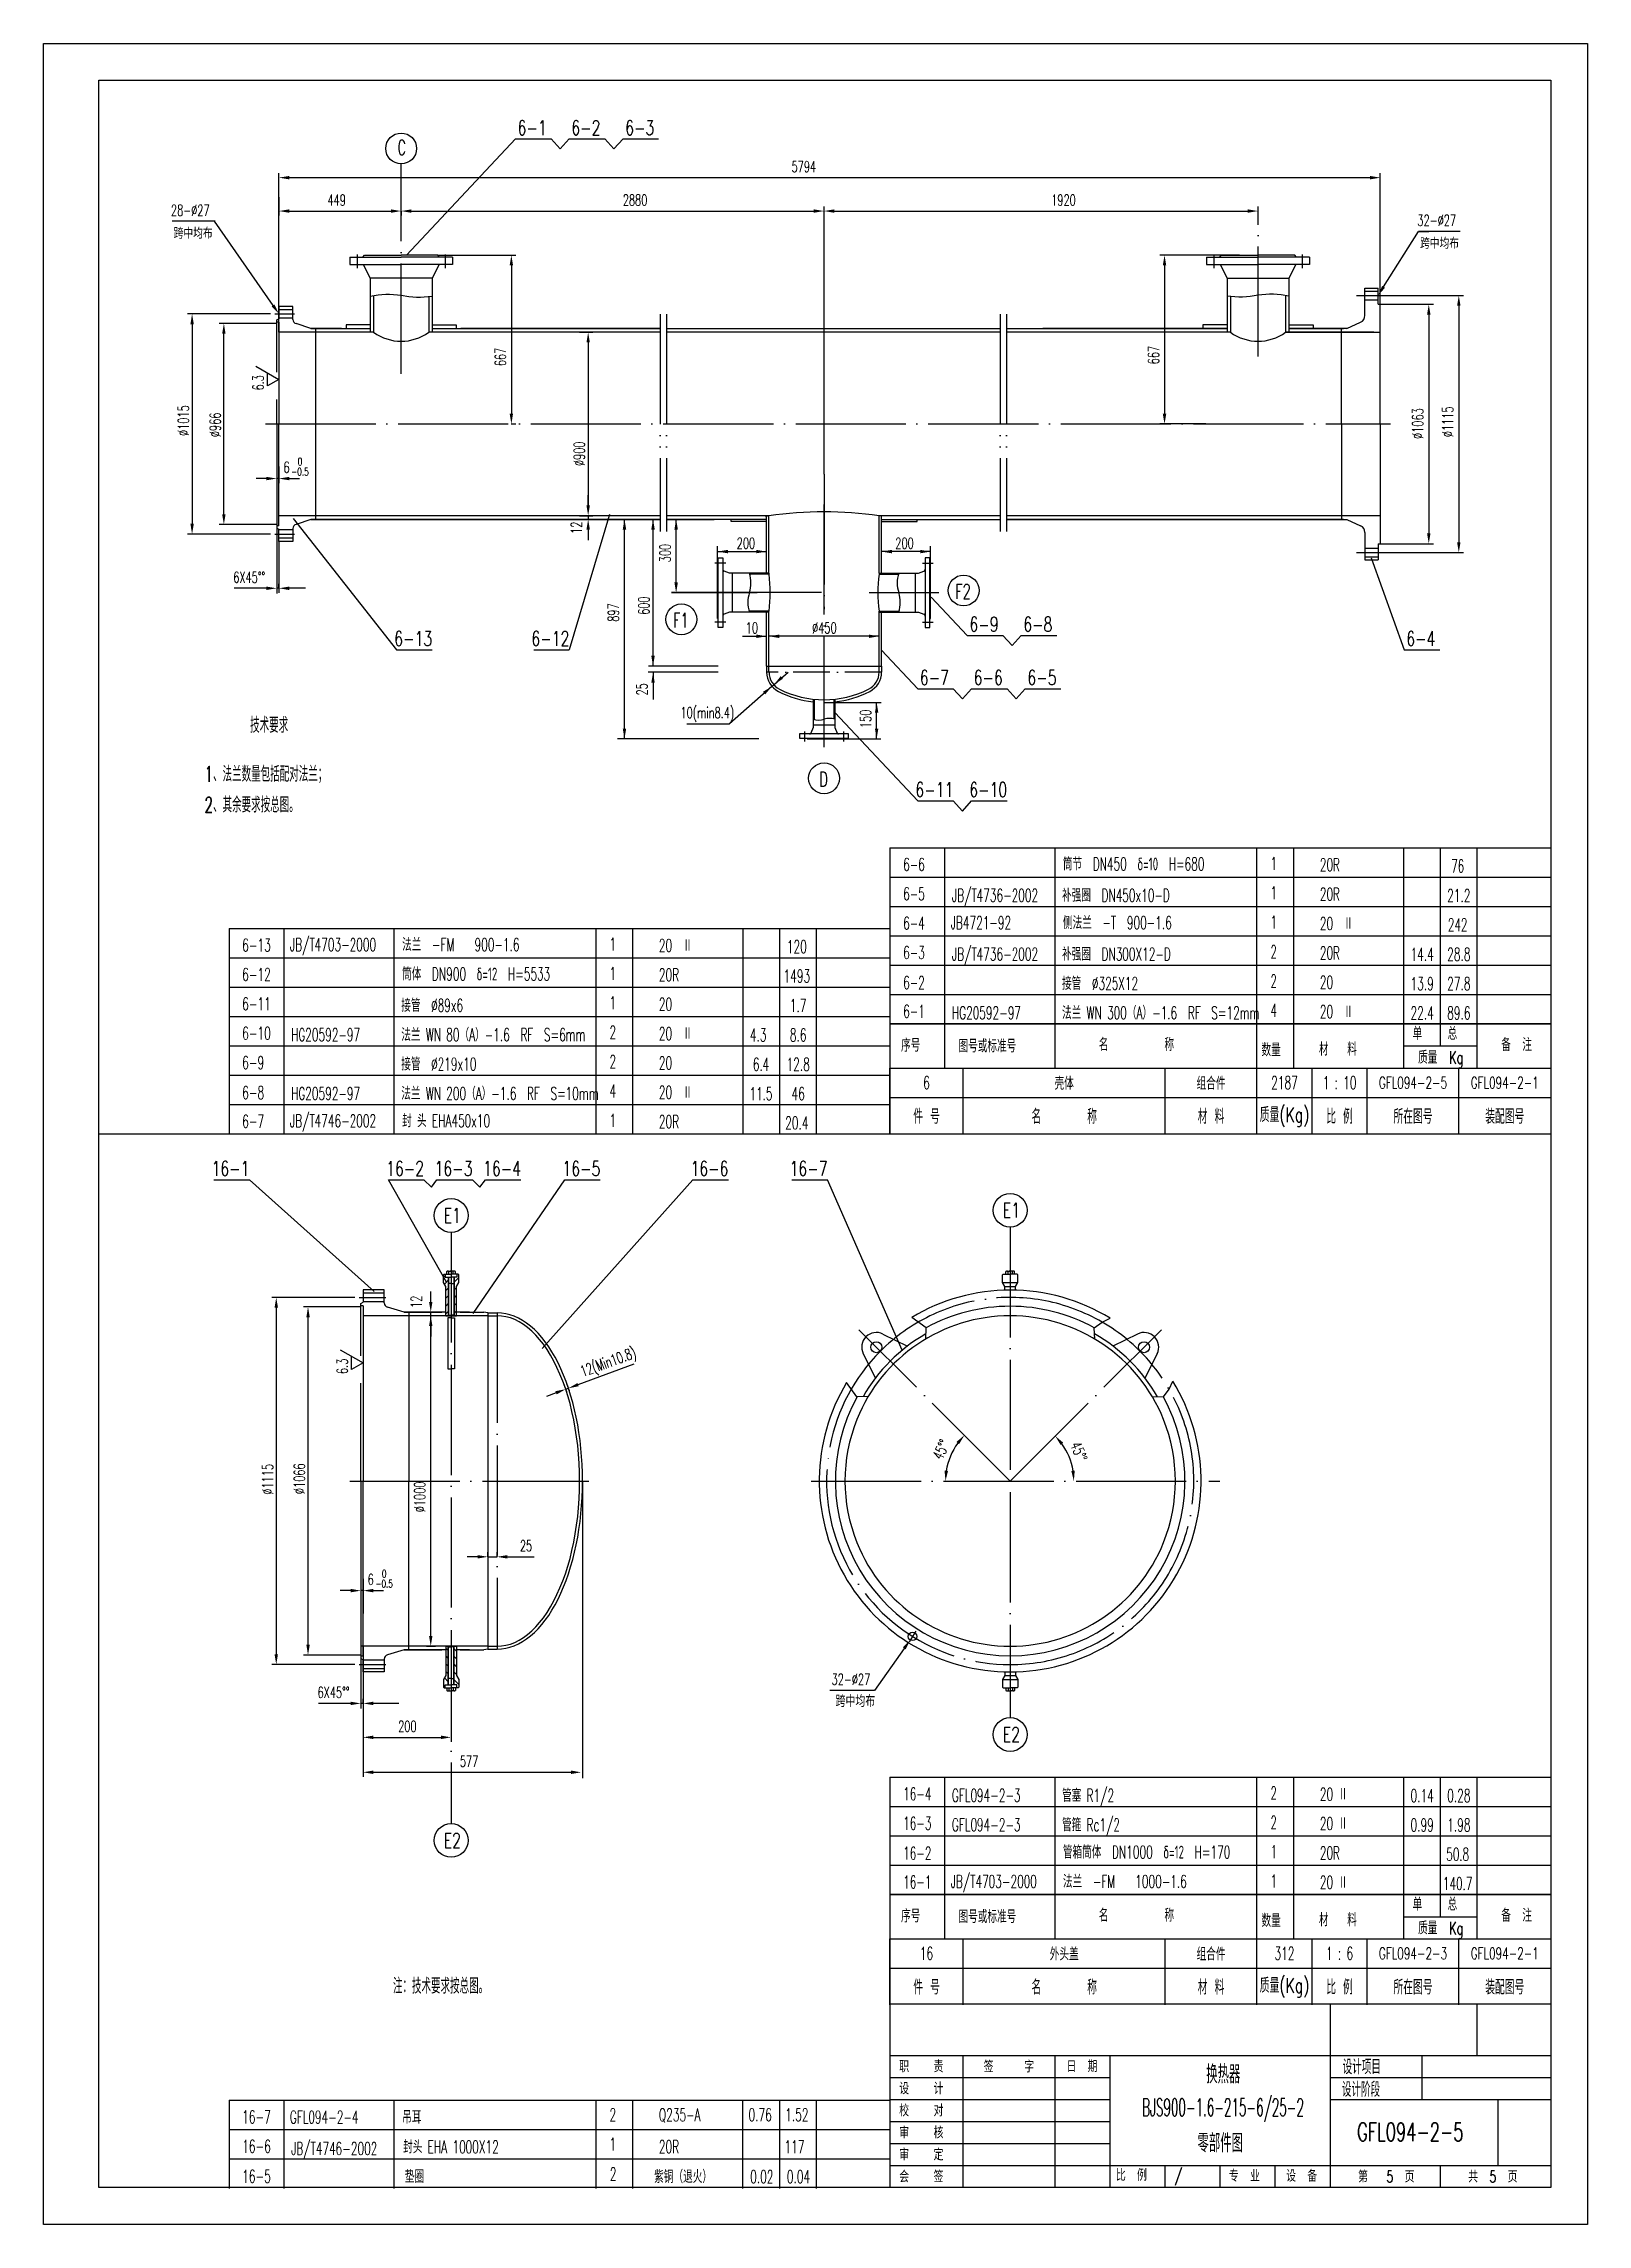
# Model space of a CAD drawing. Extents: x -242 to 1965, y 40 to 1388.
# Drawn here: x -242 to 179, y 43 to 637 of the extents above; entities that cross this region are included whole.
import ezdxf
from ezdxf.enums import TextEntityAlignment as Align

# ---------------------------------------------------------------- set-up
doc = ezdxf.new("R2010")
doc.units = 0
doc.header["$MEASUREMENT"] = 0
for name, pattern in [('DASHDOT-M', [36, 30, -3, 0, -3]), ('DASHDOT-S', [14, 10, -2, 0, -2]), ('DIVIDE-M', [39, 30, -3, 0, -3, 0, -3])]:
    doc.linetypes.add(name, pattern=pattern)
doc.layers.get('0').update_dxf_attribs({"linetype": 'CONTINUOUS'})
for name, color, linetype in [('CDR_DIM', 7, 'CONTINUOUS'), ('CDR_DWG1', 4, 'CONTINUOUS'), ('CDR_DWG2', 2, 'CONTINUOUS'), ('CDR_DWG3', 1, 'DASHDOT-M'), ('CDR_DWG4', 3, 'DIVIDE-M'), ('CDR_TEXT', 7, 'CONTINUOUS')]:
    doc.layers.add(name, color=color, linetype=linetype)
doc.styles.add('HZ', font='romans', dxfattribs={"width": 0.7, "bigfont": 'hz'})

msp = doc.modelspace()

# ---------------------------------------------------------------- texts
at = {"style": 'HZ'}
for s, height, width, p in [('5794', 3, 0.65, (-38.01, 602.16)), ('449', 3, 0.65, (-164.42, 593.06)), ('2880', 3, 0.65, (-83.98, 593.06)), ('1920', 3, 0.65, (32.72, 593.06)), ('28-%%c27', 3, 0.65, (-207.05, 590.28)), ('32-%%c27', 3, 0.65, (132.45, 587.52)), ('跨中均布', 3, 0.68, (-206.31, 584.03)), ('跨中均布', 3, 0.68, (133.18, 581.28)), ('6', 3, 0.65, (-176.41, 520.26)), ('0', 2.08, 0.7, (-172.54, 522.27)), ('-0.5', 2.084, 0.7, (-174.28, 519.52)), ('200', 3, 0.65, (-52.95, 499.59)), ('200', 3, 0.65, (-9.75, 499.59)), ('6X45%%d%%d', 3, 0.65, (-190.07, 490.31)), ('10', 3, 0.65, (-50.49, 476.52)), ('%%c450', 3, 0.65, (-32.42, 476.52)), ('技术要求', 4.2, 0.65, (-185.5, 449.44)), ('10(min8.4)', 3, 0.65, (-68.26, 453.43)), ('1、法兰数量包括配对法兰；', 4.2, 0.65, (-197.93, 436.11)), ('2、其余要求按总图。', 4.2, 0.65, (-197.93, 427.74)), ('筒节  DN450  δ=10  H=680', 3.5, 0.6, (35.9, 411.97)), ('6-6', 3.5, 0.6, (-7.63, 411.84)), ('20R', 3.5, 0.6, (105.87, 411.74)), ('6-5', 3.5, 0.6, (-7.63, 403.84)), ('JB/T4736-2002', 3.5, 0.6, (5.66, 403.42)), ('补强圈  DN450x10-D', 3.5, 0.6, (35.66, 403.42)), ('20R', 3.5, 0.6, (105.87, 403.74)), ('6-4', 3.5, 0.6, (-7.63, 395.84)), ('JB4721-92', 3.5, 0.6, (5.33, 395.97)), ('侧法兰  -T  900-1.6', 3.5, 0.6, (35.9, 395.97)), ('20  Ⅱ', 3.5, 0.6, (105.87, 395.74)), ('6-13', 3.5, 0.6, (-187.63, 389.87)), ('JB/T4703-2000', 3.5, 0.6, (-174.66, 390)), ('法兰  -FM   900-1.6', 3.5, 0.6, (-144.09, 390)), ('20  Ⅱ', 3.5, 0.6, (-74.13, 389.77)), ('6-3', 3.5, 0.6, (-7.63, 387.84)), ('JB/T4736-2002', 3.5, 0.6, (5.66, 387.42)), ('补强圈  DN300X12-D', 3.5, 0.6, (35.66, 387.42)), ('20R', 3.5, 0.6, (105.87, 387.74)), ('6-12', 3.5, 0.6, (-187.63, 381.87)), ('筒体  DN900  δ=12  H=5533', 3.5, 0.6, (-144.09, 382)), ('20R', 3.5, 0.6, (-74.13, 381.77)), ('6-2', 3.5, 0.6, (-7.63, 379.66)), ('接管  %%C325X12', 3.5, 0.6, (35.66, 379.42)), ('20  ', 3.5, 0.6, (105.87, 379.74)), ('6-11', 3.5, 0.6, (-187.63, 373.87)), ('接管  %%C89x6  ', 3.5, 0.6, (-144.33, 373.45)), ('20  ', 3.5, 0.6, (-74.13, 373.77)), ('6-1', 3.5, 0.6, (-7.63, 371.84)), ('HG20592-97', 3.5, 0.6, (5.66, 371.42)), ('法兰 WN 300（A）-1.6  RF  S=12mm', 3.5, 0.6, (35.66, 371.42)), ('20  Ⅱ', 3.5, 0.6, (105.87, 371.74)), ('6-10', 3.5, 0.6, (-187.63, 365.87)), ('HG20592-97', 3.5, 0.6, (-174.33, 365.45)), ('法兰 WN 80（A）-1.6  RF  S=6mm', 3.5, 0.6, (-144.33, 365.45)), ('20  Ⅱ', 3.5, 0.6, (-74.13, 365.77)), ('单', 3.5, 0.65, (131.16, 365.79)), ('总', 3.5, 0.65, (140.69, 365.79)), ('序号', 3.5, 0.65, (-8.18, 362.59)), ('图号或标准号', 3.5, 0.65, (7.49, 362.4)), ('名         称', 3.5, 0.65, (45.68, 362.78)), ('数量', 3.5, 0.65, (89.99, 361.33)), ('材   料', 3.5, 0.65, (105.64, 361.53)), ('质量', 3.5, 0.65, (132.65, 359.3)), ('Kg', 3.5, 0.65, (141.08, 359.25)), ('备  注', 3.5, 0.65, (155.3, 362.75)), ('6-9', 3.5, 0.6, (-187.63, 357.87)), ('接管  %%C219x10  ', 3.5, 0.6, (-144.33, 357.45)), ('20  ', 3.5, 0.6, (-74.13, 357.77)), ('6-8', 3.5, 0.6, (-187.63, 349.69)), ('HG20592-97', 3.5, 0.6, (-174.33, 349.45)), ('法兰 WN 200（A）-1.6  RF  S=10mm', 3.5, 0.6, (-144.33, 349.45)), ('20  Ⅱ', 3.5, 0.6, (-74.13, 349.77)), ('6-7', 3.5, 0.6, (-187.63, 341.87)), ('JB/T4746-2002', 3.5, 0.6, (-174.66, 342)), ('封 头 EHA450x10', 3.5, 0.6, (-144.09, 342)), ('20R', 3.5, 0.6, (-74.13, 341.77)), ('25', 3, 0.65, (-112.02, 226.5)), ('6', 3, 0.65, (-153.49, 217.36)), ('0', 2.08, 0.7, (-149.61, 219.36)), ('-0.5', 2.084, 0.7, (-151.35, 216.62)), ('32-%%c27', 3, 0.65, (-27.1, 190.13)), ('6X45%%d%%d', 3, 0.65, (-167.14, 186.57)), ('跨中均布', 3.2, 0.7, (-26, 184.1)), ('200', 3, 0.65, (-145.17, 177.33)), ('577', 3, 0.65, (-128.36, 167.81)), ('16-4', 3.5, 0.6, (-7.63, 158.68)), ('GFL094-2-3', 3.5, 0.6, (5.66, 158.26)), ('管塞 R1/2', 3.5, 0.6, (35.66, 158.26)), ('20 Ⅱ', 3.5, 0.6, (105.87, 158.59)), ('16-3', 3.5, 0.6, (-7.63, 150.68)), ('GFL094-2-3', 3.5, 0.6, (5.66, 150.26)), ('管箍 Rc1/2', 3.5, 0.6, (35.66, 150.26)), ('20 Ⅱ', 3.5, 0.6, (105.87, 150.59)), ('16-2', 3.5, 0.6, (-7.63, 142.51)), ('管箱筒体  DN1000  δ=12  H=170 ', 3.5, 0.6, (35.9, 142.82)), ('20R', 3.5, 0.6, (105.87, 142.59)), ('16-1', 3.5, 0.6, (-7.63, 134.68)), ('JB/T4703-2000', 3.5, 0.6, (5.33, 134.82)), ('法兰  -FM   1000-1.6', 3.5, 0.6, (35.9, 134.82)), ('20 Ⅱ', 3.5, 0.6, (105.87, 134.59)), ('单', 3.5, 0.65, (131.16, 128.63)), ('总', 3.5, 0.65, (140.69, 128.63)), ('序号', 3.5, 0.65, (-8.18, 125.44)), ('图号或标准号', 3.5, 0.65, (7.49, 125.25)), ('名         称', 3.5, 0.65, (45.68, 125.62)), ('数量', 3.5, 0.65, (89.99, 124.17)), ('材   料', 3.5, 0.65, (105.64, 124.38)), ('质量', 3.5, 0.65, (132.65, 122.15)), ('Kg', 3.5, 0.65, (141.08, 122.1)), ('备  注', 3.5, 0.65, (155.3, 125.59)), ('注：技术要求按总图。', 4.2, 0.65, (-146.59, 106.02)), ('职    责', 3.2, 0.7, (-8.69, 84.58)), ('签     字', 3.2, 0.7, (14.33, 84.53)), ('日  期', 3.2, 0.7, (36.87, 84.62)), ('设计项目', 4, 0.65, (112.1, 84.06)), ('设    计', 3.2, 0.7, (-8.69, 78.58)), ('设计阶段', 4, 0.65, (111.89, 77.91)), ('16-7', 3.5, 0.6, (-187.63, 70.69)), ('GFL094-2-4', 3.5, 0.6, (-174.67, 70.63)), ('吊耳', 3.5, 0.6, (-144.1, 70.63)), ('Q235-A', 3.5, 0.6, (-74.13, 71.25)), ('校    对', 3.2, 0.7, (-8.69, 72.58)), ('16-6', 3.5, 0.6, (-187.63, 62.69)), ('JB/T4746-2002', 3.5, 0.6, (-174.34, 62.08)), ('封头 EHA 1000X12', 3.5, 0.6, (-143.82, 62.52)), ('20R', 3.5, 0.6, (-74.13, 62.59)), ('117', 3.5, 0.6, (-39.93, 62.52)), ('审    核', 3.2, 0.7, (-8.69, 66.58)), ('GFL094-2-5', 5, 0.65, (116.04, 65.87)), ('审    定', 3.2, 0.7, (-8.69, 60.58)), ('16-5', 3.5, 0.6, (-187.63, 54.51)), ('垫圈', 3.5, 0.6, (-143.33, 54.43)), ('会    签', 3.2, 0.7, (-8.69, 54.58)), ('比  例', 3.2, 0.7, (50.34, 55)), ('/', 3.2, 0.7, (66.3, 54.82)), ('专  业', 3.2, 0.7, (81.12, 54.8)), ('设  备', 3.2, 0.7, (96.7, 54.79)), ('第   5  页', 3.2, 0.7, (116.29, 54.59)), ('共  5  页', 3.2, 0.7, (146.29, 54.59))]:
    msp.add_text(s, height=height, dxfattribs=dict(at, width=width)).set_placement(p)
at = {"style": 'HZ', "width": 0.65}
for s, rotation, p in [('667', 90, (-115.83, 549.31)), ('667', 90, (62.08, 549.82)), ('6.3', 90, (-181.81, 542.69)), ('%%c1015', 90, (-202.15, 530.31)), ('%%c966', 90, (-193.5, 529.98)), ('%%c1063', 90, (134.06, 529.49)), ('%%c1115', 90, (142.24, 529.98)), ('%%c900', 90, (-94.33, 522.1)), ('12', 90, (-95.11, 503.62)), ('300', 90, (-70.95, 495.89)), ('897', 90, (-85.02, 479.69)), ('600', 90, (-76.74, 481.57)), ('25', 90, (-77.25, 459.61)), ('150', 90, (-16.34, 450.74)), ('12', 90, (-138.76, 292.78)), ('12(Min10.8)', 20, (-94.9, 273.99)), ('6.3', 90, (-158.88, 274.78)), ('45%%d%%d', 64.08577, (2.95, 251.17)), ('45%%d%%d', 291.68525, (37.88, 255.56)), ('%%c1115', 90, (-179.23, 241.91)), ('%%c1066', 90, (-170.57, 242.08)), ('%%c1000', 90, (-137.79, 237.14))]:
    msp.add_text(s, height=3, rotation=rotation, dxfattribs=at).set_placement(p)
at = {"style": 'HZ'}
for s, height, width, p in [('1', 3.5, 0.6, (93.31, 413.85)), ('76', 3.5, 0.6, (143.43, 413.16)), ('1', 3.5, 0.6, (93.31, 405.85)), ('21.2', 3.5, 0.6, (143.76, 405.12)), ('1', 3.5, 0.6, (93.31, 397.85)), ('242', 3.5, 0.6, (143.43, 397.16)), ('1', 3.5, 0.6, (-86.69, 391.88)), ('120', 3.5, 0.6, (-36.57, 391.19)), ('2', 3.5, 0.6, (93.31, 389.85)), ('14.4', 3.5, 0.6, (133.76, 389.12)), ('28.8', 3.5, 0.6, (143.76, 389.12)), ('1', 3.5, 0.6, (-86.69, 383.88)), ('1493', 3.5, 0.6, (-36.57, 383.19)), ('2', 3.5, 0.6, (93.31, 381.85)), ('13.9', 3.5, 0.6, (133.76, 381.12)), ('27.8', 3.5, 0.6, (143.76, 381.12)), ('1', 3.5, 0.6, (-86.69, 375.88)), ('1.7', 3.5, 0.6, (-36.23, 375.15)), ('4', 3.5, 0.6, (93.31, 373.85)), ('22.4', 3.5, 0.6, (133.76, 373.12)), ('89.6', 3.5, 0.6, (143.76, 373.12)), ('2', 3.5, 0.6, (-86.69, 367.88)), ('4.3', 3.5, 0.6, (-47.13, 367.15)), ('8.6', 3.5, 0.6, (-36.23, 367.15)), ('2', 3.5, 0.6, (-86.69, 359.88)), ('6.4', 3.5, 0.6, (-46.33, 359.15)), ('12.8', 3.5, 0.6, (-36.23, 359.15)), ('4', 3.5, 0.6, (-86.69, 351.88)), ('11.5', 3.5, 0.6, (-46.33, 351.15)), ('46', 3.5, 0.6, (-36.23, 351.15)), ('6', 3.5, 0.6, (-1.24, 354.14)), ('壳体', 3.5, 0.6, (36.26, 354.14)), ('组合件', 3.5, 0.6, (76.26, 354.14)), ('2187', 3.5, 0.6, (96.26, 354.14)), ('1 : 10', 3.5, 0.6, (111.26, 354.14)), ('GFL094-2-5', 3.2, 0.65, (131.26, 354.14)), ('GFL094-2-1', 3.2, 0.65, (156.26, 354.14)), ('1', 3.5, 0.6, (-86.69, 343.88)), ('20.4', 3.5, 0.6, (-36.57, 343.19)), ('件 号', 4, 0.7, (-1.24, 345.14)), ('名      称', 4, 0.7, (36.26, 345.14)), ('材 料', 4, 0.7, (76.26, 345.14)), ('质量(Kg)', 4, 0.7, (96.26, 345.14)), ('比 例', 4, 0.7, (111.26, 345.14)), ('所在图号', 4, 0.7, (131.26, 345.14)), ('装配图号', 4, 0.7, (156.26, 345.14)), ('2', 3.5, 0.6, (93.31, 160.7)), ('0.14', 3.5, 0.6, (133.76, 159.96)), ('0.28', 3.5, 0.6, (143.76, 159.96)), ('2', 3.5, 0.6, (93.31, 152.7)), ('0.99', 3.5, 0.6, (133.76, 151.96)), ('1.98', 3.5, 0.6, (143.76, 151.96)), ('1', 3.5, 0.6, (93.31, 144.7)), ('50.8', 3.5, 0.6, (143.43, 144)), ('1', 3.5, 0.6, (93.31, 136.7)), ('140.7', 3.5, 0.6, (143.43, 136)), ('外头盖', 3.5, 0.6, (36.26, 116.98)), ('组合件', 3.5, 0.6, (76.26, 116.98)), ('16', 3.5, 0.6, (-1.24, 116.98)), ('312', 3.5, 0.6, (96.26, 116.98)), ('1 : 6', 3.5, 0.6, (111.26, 116.98)), ('GFL094-2-3', 3.2, 0.65, (131.26, 116.98)), ('GFL094-2-1', 3.2, 0.65, (156.26, 116.98)), ('件 号', 4, 0.7, (-1.24, 107.98)), ('名      称', 4, 0.7, (36.26, 107.98)), ('材 料', 4, 0.7, (76.26, 107.98)), ('质量(Kg)', 4, 0.7, (96.26, 107.98)), ('比 例', 4, 0.7, (111.26, 107.98)), ('所在图号', 4, 0.7, (131.26, 107.98)), ('装配图号', 4, 0.7, (156.26, 107.98)), ('换热器', 5, 0.65, (79.58, 84.31)), ('BJS900-1.6-215-6/25-2', 4.75, 0.5, (79.52, 74.7)), ('2', 3.5, 0.6, (-86.69, 73.02)), ('0.76', 3.5, 0.6, (-46.57, 73.02)), ('1.52', 3.5, 0.6, (-36.57, 73.02)), ('1', 3.5, 0.6, (-86.69, 65.02)), ('零部件图', 5, 0.65, (78.76, 65.57)), ('2', 3.5, 0.6, (-86.58, 56.88)), ('0.02', 3.5, 0.6, (-46.13, 56.15)), ('0.04', 3.5, 0.6, (-36.13, 56.15))]:
    msp.add_text(s, height=height, dxfattribs=dict(at, width=width)).set_placement(p, align=Align.MIDDLE)
at = {"style": 'HZ', "width": 0.6}
msp.add_text('紫铜（退火）', height=3.5, dxfattribs=at).set_placement((-67.56, 54.43), align=Align.CENTER)
at = {"layer": 'CDR_DWG1', "style": 'HZ', "width": 0.7}
for s, p in [('6-1', (-108.68, 614.27)), ('6-2', (-94.03, 614.27)), ('6-3', (-79.37, 614.27)), ('6-13', (-141.08, 475.1)), ('6-12', (-103.7, 475.1)), ('6-9', (14.41, 479)), ('6-8', (29.07, 479)), ('6-4', (133.39, 475.1)), ('6-7', (0.89, 464.49)), ('6-6', (15.55, 464.49)), ('6-5', (30.2, 464.49)), ('6-11', (0.89, 433.96)), ('6-10', (15.55, 433.96)), ('16-1', (-190.83, 330.78)), ('16-2', (-143.28, 330.78)), ('16-3', (-130.08, 330.78)), ('16-4', (-116.87, 330.78)), ('16-5', (-95.26, 330.78)), ('16-6', (-60.38, 330.78)), ('16-7', (-33.38, 330.78))]:
    msp.add_text(s, height=4, dxfattribs=at).set_placement(p, align=Align.MIDDLE)
at = {"layer": 'CDR_DWG2', "style": 'HZ'}
for s, width, p in [('C', 0.65, (-144.19, 606.86)), ('F2', 0.65, (8.7, 485.95)), ('F1', 0.65, (-68.18, 478.09)), ('D', 0.65, (-29.32, 434.81)), ('E1', 0.7, (21.87, 317.4)), ('E1', 0.7, (-130.41, 315.97)), ('E2', 0.7, (21.87, 174.62)), ('E2', 0.7, (-130.41, 145.77))]:
    msp.add_text(s, height=4, dxfattribs=dict(at, width=width)).set_placement(p, align=Align.CENTER)

# ---------------------------------------------------------------- blocks, each defined once
blk = doc.blocks.new('*X13')
for p, q in [((15.53, 49.48), (16.04, 49.98)), ((15.79, 47.61), (16.92, 48.74)), ((18.35, 48.05), (19.73, 49.43)), ((16.16, 45.86), (16.92, 46.62)), ((16.16, 43.74), (16.92, 44.5)), ((16.16, 41.62), (16.92, 42.38)), ((18.35, 45.93), (19.1, 46.68)), ((18.35, 43.8), (19.1, 44.56)), ((18.35, 41.68), (19.1, 42.44)), ((16.16, 39.5), (16.92, 40.26)), ((18.35, 39.56), (19.1, 40.32))]:
    blk.add_line(p, q)

# ---------------------------------------------------------------- linework, layer by layer
for p, q in [((-241.74, 43.17), (-241.74, 637.17)), ((-241.74, 637.17), (178.76, 637.17)), ((178.76, 637.17), (178.76, 43.17)), ((-142.9, 579.56), (-113.23, 611.26)), ((-113.23, 611.26), (-103.53, 611.26)), ((-103.53, 611.26), (-101.03, 608.52)), ((-101.03, 608.52), (-98.58, 611.26)), ((-98.58, 611.26), (-88.88, 611.26)), ((-88.88, 611.26), (-86.38, 608.52)), ((-86.38, 608.52), (-83.92, 611.26)), ((-83.92, 611.26), (-74.22, 611.26)), ((-177.65, 595.3), (-177.65, 601.91)), ((-174.85, 600.66), (119.55, 600.66)), ((-144.35, 591.56), (-144.35, 604.41)), ((122.35, 566.16), (122.35, 601.91)), ((-177.65, 558.56), (-177.65, 595.3)), ((-177.65, 595.3), (-177.65, 590.31)), ((-195.37, 588.78), (-206.72, 588.78)), ((-195.01, 588.78), (-195.37, 588.78)), ((-179.25, 565.84), (-195.19, 588.78)), ((-174.85, 591.56), (-147.15, 591.56)), ((-144.35, 584), (-144.35, 592.81)), ((-144.35, 591.56), (-144.35, 592.81)), ((-141.55, 591.56), (-31.96, 591.56)), ((-29.16, 519.85), (-29.16, 592.81)), ((-26.36, 591.56), (86.25, 591.56)), ((89.05, 587.81), (89.05, 592.81)), ((122.35, 577.1), (122.35, 590.06)), ((123.24, 570.92), (132.77, 586.02)), ((132.77, 586.02), (135.57, 586.02)), ((144.12, 586.02), (132.77, 586.02)), ((-134.34, 579.56), (-113.08, 579.56)), ((-114.33, 576.76), (-114.33, 536.36)), ((84.04, 579.56), (62.33, 579.56)), ((63.58, 576.76), (63.58, 536.36)), ((122.35, 566.16), (136.81, 566.16)), ((123.85, 568.56), (144.99, 568.56)), ((143.74, 565.76), (143.74, 501.36)), ((-179.92, 563.54), (-202.55, 563.54)), ((-201.3, 560.74), (-201.3, 506.37)), ((-178.25, 560.96), (-193.89, 560.96)), ((-95.8, 558.56), (-92.16, 558.56)), ((135.56, 563.36), (135.56, 503.76)), ((-192.64, 508.96), (-192.64, 558.16)), ((-93.41, 555.76), (-93.41, 511.36)), ((-183.9, 549.32), (-177.65, 545.72)), ((-180.77, 543.91), (-180.77, 547.52)), ((-177.65, 545.72), (-180.77, 543.91)), ((-114.42, 533.56), (-113.08, 533.56)), ((74.83, 533.56), (62.33, 533.56)), ((-181.05, 518.69), (-183.85, 518.69)), ((-178.25, 518.83), (-178.25, 517.44)), ((-177.65, 518.69), (-178.25, 518.69)), ((-177.65, 518.69), (-178.25, 518.69)), ((-177.65, 521.94), (-177.65, 517.44)), ((-174.85, 518.69), (-172.05, 518.69)), ((-93.41, 511.36), (-93.41, 514.16)), ((-178.25, 506.16), (-193.89, 506.16)), ((-178.25, 505.53), (-178.25, 487.39)), ((-173.76, 507.84), (-145.63, 472.03)), ((-87.6, 508.91), (-98.55, 472.03)), ((-95.8, 508.56), (-92.16, 508.56)), ((-93.41, 507.56), (-94.66, 507.56)), ((-93.41, 508.56), (-93.41, 507.56)), ((-93.41, 508.56), (-93.41, 507.56)), ((-83.52, 447.79), (-83.52, 507.62)), ((-75.75, 467.62), (-75.75, 507.62)), ((-69.45, 490.42), (-69.45, 507.62)), ((-179.92, 503.57), (-202.55, 503.57)), ((-177.65, 501.53), (-177.65, 490.06)), ((-93.41, 504.76), (-93.41, 501.96)), ((-58.16, 494.69), (-58.16, 500.24)), ((-0.16, 494.69), (-0.16, 500.24)), ((122.35, 500.96), (136.81, 500.96)), ((-58.16, 498.81), (-44.82, 498.81)), ((-0.16, 498.81), (-13.49, 498.81)), ((119.82, 497.07), (128.84, 472.03)), ((123.85, 498.56), (144.99, 498.56)), ((-181.05, 488.81), (-189.84, 488.81)), ((-177.65, 488.81), (-178.25, 488.81)), ((-177.65, 488.81), (-178.25, 488.81)), ((-177.65, 490.06), (-177.65, 487.56)), ((-177.65, 488.81), (-177.65, 490.06)), ((-170.43, 488.81), (-174.85, 488.81)), ((-29.88, 487.62), (-70.7, 487.62)), ((-47.35, 487.56), (-70.7, 487.56)), ((0.03, 486.43), (9.86, 475.92)), ((-51.38, 475.74), (-44.85, 475.74)), ((-14.16, 475.74), (-44.16, 475.74)), ((9.86, 475.92), (19.56, 475.92)), ((19.56, 475.92), (22.06, 473.18)), ((22.06, 473.18), (24.52, 475.92)), ((24.52, 475.92), (34.22, 475.92)), ((-145.63, 472.03), (-135.93, 472.03)), ((-108.25, 472.03), (-98.55, 472.03)), ((-13.49, 471.91), (-3.66, 461.41)), ((128.84, 472.03), (138.54, 472.03)), ((-58.02, 465.96), (-77.08, 465.96)), ((-58.02, 467.62), (-77, 467.62)), ((-75.75, 465.9), (-75.75, 458.53)), ((-29.16, 457.71), (-13.62, 457.71)), ((-14.84, 447.79), (-14.84, 457.71)), ((-3.66, 461.41), (6.04, 461.41)), ((6.04, 461.41), (8.54, 458.67)), ((8.54, 458.67), (11, 461.41)), ((11, 461.41), (20.7, 461.41)), ((20.7, 461.41), (23.2, 458.67)), ((23.2, 458.67), (25.65, 461.41)), ((25.65, 461.41), (35.35, 461.41)), ((-26.19, 454.96), (-3.66, 430.88)), ((-24.56, 447.79), (-13.74, 447.79)), ((-3.66, 430.88), (6.04, 430.88)), ((6.04, 430.88), (8.54, 428.14)), ((8.54, 428.14), (11, 430.88)), ((11, 430.88), (20.7, 430.88)), ((-11.23, 418.14), (168.76, 418.14)), ((138.76, 378.14), (138.76, 418.14)), ((-11.23, 410.14), (168.76, 410.14)), ((-11.23, 402.14), (168.76, 402.14)), ((-191.23, 396.17), (-11.23, 396.17)), ((-41.23, 340.17), (-41.23, 396.17)), ((-11.23, 394.14), (168.76, 394.14)), ((-191.23, 388.17), (-11.23, 388.17)), ((-11.23, 386.14), (168.76, 386.14)), ((-191.23, 380.17), (-11.23, 380.17)), ((-11.23, 378.14), (168.76, 378.14)), ((-11.23, 378.14), (168.76, 378.14)), ((138.76, 370.14), (138.76, 378.14)), ((-191.23, 372.17), (-11.23, 372.17)), ((-11.23, 370.14), (168.76, 370.14)), ((168.76, 370.14), (-11.23, 370.14)), ((138.76, 364.14), (138.76, 370.14)), ((-191.23, 364.17), (-11.23, 364.17)), ((-11.24, 340.14), (-11.24, 358.14)), ((-11.24, 340.14), (-11.24, 358.14)), ((-191.23, 356.17), (-11.23, 356.17)), ((-191.23, 348.17), (-11.23, 348.17)), ((-191.23, 348.17), (-11.23, 348.17)), ((-11.24, 350.14), (168.76, 350.14)), ((-11.23, 350.14), (168.76, 350.14)), ((-226.74, 340.17), (168.76, 340.17)), ((-195.38, 327.7), (-185.68, 327.7)), ((-151.74, 297.25), (-185.68, 327.7)), ((-147.83, 327.7), (-138.13, 327.7)), ((-132.03, 299.85), (-147.83, 327.7)), ((-138.13, 327.7), (-136.11, 325.69)), ((-136.11, 325.69), (-134.63, 327.7)), ((-134.63, 327.7), (-124.92, 327.7)), ((-124.92, 327.7), (-122.9, 325.69)), ((-124.71, 291.24), (-99.81, 327.7)), ((-122.9, 325.69), (-121.42, 327.7)), ((-121.42, 327.7), (-111.72, 327.7)), ((-105.92, 281.72), (-64.93, 327.7)), ((-99.81, 327.7), (-90.11, 327.7)), ((-64.93, 327.7), (-55.23, 327.7)), ((-37.93, 327.7), (-28.23, 327.7)), ((-7.86, 281.26), (-28.23, 327.7)), ((-136.29, 294.45), (-136.29, 297.25)), ((-156.99, 295.64), (-179.62, 295.64)), ((-178.37, 292.84), (-178.37, 198.47)), ((-155.32, 293.05), (-170.97, 293.05)), ((-136.29, 203.45), (-136.29, 291.65)), ((-169.72, 201.05), (-169.72, 290.25)), ((-136.29, 287.85), (-136.29, 285.05)), ((-160.97, 281.42), (-154.72, 277.81)), ((-157.84, 276.01), (-157.84, 279.61)), ((-154.72, 277.81), (-157.84, 276.01)), ((-96.15, 271.89), (-80.86, 277.54)), ((-102.16, 269.68), (-104.79, 268.71)), ((-99.26, 269.92), (-99.96, 271.82)), ((-99.53, 270.65), (-98.78, 270.92)), ((-98.51, 270.2), (-99.21, 272.1)), ((-94.94, 245.65), (-94.94, 164.7)), ((-120.74, 225), (-120.74, 226.25)), ((-118.24, 225), (-118.24, 226.25)), ((-123.54, 225), (-126.34, 225)), ((-120.74, 225), (-118.24, 225)), ((-115.44, 225), (-108.14, 225)), ((-158.12, 215.79), (-160.92, 215.79)), ((-155.32, 215.93), (-155.32, 209.54)), ((-154.72, 215.79), (-155.32, 215.79)), ((-154.72, 215.79), (-155.32, 215.79)), ((-154.72, 219.04), (-154.72, 209.54)), ((-151.92, 215.79), (-149.12, 215.79)), ((-155.32, 198.25), (-170.97, 198.25)), ((-155.32, 197.63), (-155.32, 183.65)), ((-154.72, 200.65), (-154.72, 166.94)), ((-137.41, 200.65), (-135.04, 200.65)), ((-125.72, 199.65), (-129.28, 199.65)), ((-7.3, 200.06), (-15.43, 188.63)), ((-156.99, 195.67), (-179.62, 195.67)), ((-158.12, 185.07), (-166.91, 185.07)), ((-154.72, 185.07), (-155.32, 185.07)), ((-154.72, 185.07), (-155.32, 185.07)), ((-154.72, 186.32), (-154.72, 183.82)), ((-154.72, 185.07), (-154.72, 186.32)), ((-145.02, 185.07), (-151.92, 185.07)), ((-15.43, 188.63), (-27.6, 188.63)), ((-154.72, 175.94), (-154.72, 174.58)), ((-154.72, 175.83), (-154.72, 173.95)), ((-154.72, 174.89), (-154.72, 173.25)), ((-151.92, 175.83), (-133.54, 175.83)), ((-130.74, 175.94), (-130.74, 174.58)), ((-154.72, 167.41), (-154.72, 165.06)), ((-151.92, 166.31), (-98.12, 166.31)), ((138.76, 132.98), (138.76, 164.98)), ((-11.23, 156.98), (168.76, 156.98)), ((-11.23, 148.98), (168.76, 148.98)), ((-11.23, 140.98), (168.76, 140.98)), ((168.76, 132.98), (-11.23, 132.98)), ((-11.23, 132.98), (168.76, 132.98)), ((138.76, 126.98), (138.76, 132.98)), ((128.76, 126.98), (148.76, 126.98)), ((-11.24, 120.98), (168.76, 120.98)), ((-11.24, 112.98), (168.76, 112.98)), ((-11.23, 112.98), (168.76, 112.98)), ((-11.24, 103.2), (168.76, 103.2)), ((148.75, 89.2), (148.75, 103.2)), ((-11.25, 89.2), (168.75, 89.2)), ((8.75, 53.2), (8.75, 89.2)), ((33.75, 53.2), (33.75, 89.2)), ((48.75, 53.2), (48.75, 89.2)), ((133.75, 77.2), (133.75, 89.2)), ((133.75, 77.2), (133.75, 89.2)), ((-11.25, 83.2), (48.75, 83.2)), ((108.75, 83.2), (168.75, 83.2)), ((-41.24, 52.98), (-41.24, 76.98)), ((-11.25, 77.2), (48.75, 77.2)), ((108.75, 77.2), (168.75, 77.2)), ((154.38, 77.2), (154.38, 59.2)), ((-191.23, 68.98), (-11.24, 68.98)), ((-11.25, 71.2), (48.75, 71.2)), ((-191.23, 60.98), (-11.24, 60.98)), ((-11.25, 65.2), (48.75, 65.2)), ((-11.25, 59.2), (168.75, 59.2)), ((63.75, 53.2), (63.75, 59.2)), ((78.75, 53.2), (78.75, 59.2)), ((93.75, 53.2), (93.75, 59.2)), ((138.75, 53.2), (138.75, 59.2)), ((178.76, 43.17), (-241.74, 43.17))]:
    msp.add_line(p, q)
at = {"extrusion": (0, 0, -1), "flags": 128}
msp.add_lwpolyline([(152.75, 568.42), (150.65, 568.7), (149.59, 568.81), (148.54, 568.88), (147.49, 568.9), (146.44, 568.85), (145.39, 568.75), (144.35, 568.61), (142.25, 568.31), (141.2, 568.19), (140.15, 568.12), (139.1, 568.12), (138.05, 568.18), (135.95, 568.42)], dxfattribs=at)
at = {"flags": 128}
msp.add_lwpolyline([(97.45, 568.42), (95.34, 568.7), (94.29, 568.81), (93.24, 568.88), (92.19, 568.9), (91.14, 568.85), (90.09, 568.75), (89.04, 568.61), (86.95, 568.31), (85.9, 568.19), (84.85, 568.12), (83.8, 568.12), (82.75, 568.18), (80.65, 568.42)], dxfattribs=at)
for radius, start, end in [(17.63, 144.11024, 170.88976), (17.35, 9.25788, 35.74212)]:
    msp.add_arc((21.54, 245.65), radius, start, end)
for points in [[(-174.85, 601.12), (-174.85, 600.19), (-177.65, 600.66)], [(119.55, 601.12), (119.55, 600.19), (122.35, 600.66)], [(-174.85, 592.02), (-174.85, 591.09), (-177.65, 591.56)], [(-147.15, 592.02), (-147.15, 591.09), (-144.35, 591.56)], [(-141.55, 592.02), (-141.55, 591.09), (-144.35, 591.56)], [(-31.96, 592.02), (-31.96, 591.09), (-29.16, 591.56)], [(-26.36, 592.02), (-26.36, 591.09), (-29.16, 591.56)], [(86.25, 592.02), (86.25, 591.09), (89.05, 591.56)], [(-114.8, 576.76), (-113.87, 576.76), (-114.33, 579.56)], [(63.11, 576.76), (64.05, 576.76), (63.58, 579.56)], [(123.64, 570.68), (122.85, 571.17), (121.75, 568.56)], [(-178.86, 566.11), (-179.63, 565.57), (-177.65, 563.54)], [(135.09, 563.36), (136.03, 563.36), (135.56, 566.16)], [(143.27, 565.76), (144.2, 565.76), (143.74, 568.56)], [(-200.83, 560.74), (-201.76, 560.74), (-201.3, 563.54)], [(-192.18, 558.16), (-193.11, 558.16), (-192.64, 560.96)], [(-93.88, 555.76), (-92.95, 555.76), (-93.41, 558.56)], [(-114.8, 536.36), (-113.87, 536.36), (-114.33, 533.56)], [(63.11, 536.36), (64.05, 536.36), (63.58, 533.56)], [(-181.05, 519.16), (-181.05, 518.23), (-178.25, 518.69)], [(-174.85, 519.16), (-174.85, 518.23), (-177.65, 518.69)], [(-174.85, 519.16), (-174.85, 518.23), (-177.65, 518.69)], [(-93.88, 511.36), (-92.95, 511.36), (-93.41, 508.56)], [(-93.88, 511.36), (-92.95, 511.36), (-93.41, 508.56)], [(-200.83, 506.37), (-201.76, 506.37), (-201.3, 503.57)], [(-192.18, 508.96), (-193.11, 508.96), (-192.64, 506.16)], [(-93.88, 504.76), (-92.95, 504.76), (-93.41, 507.56)], [(-83.99, 504.82), (-83.06, 504.82), (-83.52, 507.62)], [(-76.21, 504.82), (-75.28, 504.82), (-75.75, 507.62)], [(-69.92, 504.82), (-68.99, 504.82), (-69.45, 507.62)], [(-55.36, 499.27), (-55.36, 498.34), (-58.16, 498.81)], [(-47.65, 499.27), (-47.65, 498.34), (-44.85, 498.81)], [(-10.69, 499.27), (-10.69, 498.34), (-13.49, 498.81)], [(-2.96, 499.27), (-2.96, 498.34), (-0.16, 498.81)], [(135.09, 503.76), (136.03, 503.76), (135.56, 500.96)], [(143.27, 501.36), (144.2, 501.36), (143.74, 498.56)], [(-181.05, 489.27), (-181.05, 488.34), (-178.25, 488.81)], [(-174.85, 489.27), (-174.85, 488.34), (-177.65, 488.81)], [(-69.92, 490.42), (-68.99, 490.42), (-69.45, 487.62)], [(-69.92, 490.36), (-68.99, 490.36), (-69.45, 487.56)], [(-47.62, 476.2), (-47.62, 475.27), (-44.82, 475.74)], [(-41.36, 476.2), (-41.36, 475.27), (-44.16, 475.74)], [(-16.96, 476.2), (-16.96, 475.27), (-14.16, 475.74)], [(-76.21, 470.42), (-75.28, 470.42), (-75.75, 467.62)], [(-76.21, 463.1), (-75.28, 463.1), (-75.75, 465.9)], [(-40.97, 464.88), (-40.34, 464.18), (-42.73, 462.65)], [(-45.79, 460.63), (-45.19, 459.92), (-43.36, 462.09)], [(-15.31, 454.91), (-14.37, 454.91), (-14.84, 457.71)], [(-83.99, 450.59), (-83.06, 450.59), (-83.52, 447.79)], [(-15.31, 450.59), (-14.37, 450.59), (-14.84, 447.79)], [(-177.9, 292.84), (-178.84, 292.84), (-178.37, 295.64)], [(-169.25, 290.25), (-170.18, 290.25), (-169.72, 293.05)], [(-136.76, 294.45), (-135.82, 294.45), (-136.29, 291.65)], [(-136.76, 287.85), (-135.82, 287.85), (-136.29, 290.65)], [(-136.76, 287.85), (-135.82, 287.85), (-136.29, 290.65)], [(-102.32, 270.12), (-102, 269.24), (-99.53, 270.65)], [(-96.32, 272.33), (-95.99, 271.46), (-98.78, 270.92)], [(6.9, 256.29), (7.61, 255.68), (9.07, 258.12)], [(35.26, 255.48), (35.97, 256.09), (33.8, 257.92)], [(4.6, 248.41), (3.67, 248.48), (3.91, 245.65)], [(39.12, 248.48), (38.19, 248.4), (38.88, 245.65)], [(-123.54, 225.47), (-123.54, 224.53), (-120.74, 225)], [(-115.44, 225.47), (-115.44, 224.53), (-118.24, 225)], [(-158.12, 216.26), (-158.12, 215.32), (-155.32, 215.79)], [(-151.92, 216.26), (-151.92, 215.32), (-154.72, 215.79)], [(-151.92, 216.26), (-151.92, 215.32), (-154.72, 215.79)], [(-136.76, 203.45), (-135.82, 203.45), (-136.29, 200.65)], [(-7.68, 200.33), (-6.92, 199.79), (-5.68, 202.34)], [(-177.9, 198.47), (-178.84, 198.47), (-178.37, 195.67)], [(-169.25, 201.05), (-170.18, 201.05), (-169.72, 198.25)], [(-158.12, 185.54), (-158.12, 184.6), (-155.32, 185.07)], [(-151.92, 185.54), (-151.92, 184.6), (-154.72, 185.07)], [(-151.92, 176.3), (-151.92, 175.36), (-154.72, 175.83)], [(-133.54, 176.3), (-133.54, 175.36), (-130.74, 175.83)], [(-151.92, 166.78), (-151.92, 165.84), (-154.72, 166.31)], [(-98.12, 166.78), (-98.12, 165.84), (-95.32, 166.31)]]:
    msp.add_solid(points)
at = {"layer": 'CDR_DIM'}
for p, q in [((-43.36, 462.09), (-38.97, 465.96)), ((-43.36, 462.09), (-54.93, 451.9)), ((-66.52, 451.9), (-54.93, 451.9)), ((-46.95, 447.79), (-85.38, 447.79))]:
    msp.add_line(p, q, dxfattribs=at)
at = {"layer": 'CDR_DWG1'}
for p, q in [((-226.74, 53.17), (-226.74, 627.17)), ((-226.74, 627.17), (168.76, 627.17)), ((168.76, 627.17), (168.76, 53.17)), ((-144.35, 591.56), (-144.35, 590.31)), ((-158.35, 578.96), (-144.35, 578.96)), ((-158.35, 578.96), (-158.35, 576.96)), ((-158.35, 576.96), (-144.35, 576.96)), ((-154.8, 578.96), (-154.35, 579.56)), ((-154.68, 576.96), (-152.75, 573.31)), ((-154.35, 579.56), (-144.35, 579.56)), ((-134.34, 579.56), (-144.35, 579.56)), ((-130.35, 578.96), (-144.35, 578.96)), ((-130.35, 576.96), (-144.35, 576.96)), ((-134.02, 576.96), (-135.95, 573.31)), ((-133.9, 578.96), (-134.34, 579.56)), ((-130.35, 578.96), (-130.35, 576.96)), ((75.05, 578.96), (75.05, 576.96)), ((75.05, 578.96), (89.05, 578.96)), ((75.05, 576.96), (89.05, 576.96)), ((78.6, 578.96), (79.04, 579.56)), ((78.71, 576.96), (80.65, 573.31)), ((79.04, 579.56), (89.05, 579.56)), ((99.05, 579.56), (89.05, 579.56)), ((103.05, 578.96), (89.05, 578.96)), ((103.05, 576.96), (89.05, 576.96)), ((99.38, 576.96), (97.45, 573.31)), ((99.5, 578.96), (99.05, 579.56)), ((103.05, 578.96), (103.05, 576.96)), ((-152.75, 573.31), (-152.75, 558.56)), ((-135.95, 573.31), (-152.75, 573.31)), ((-135.95, 573.31), (-135.95, 558.56)), ((80.65, 573.31), (80.65, 558.56)), ((80.65, 573.31), (97.45, 573.31)), ((97.45, 573.31), (97.45, 558.56)), ((118.15, 570.56), (121.75, 570.56)), ((118.15, 563.09), (118.15, 570.56)), ((121.75, 566.16), (121.75, 570.56)), ((-177.65, 565.58), (-177.65, 562.24)), ((-173.85, 565.58), (-177.65, 565.58)), ((-173.85, 564.69), (-177.65, 564.69)), ((-173.85, 562.05), (-173.85, 565.58)), ((-151.85, 568.54), (-151.85, 558.56)), ((-136.85, 568.31), (-136.85, 558.56)), ((81.55, 568.31), (81.55, 558.56)), ((96.55, 568.54), (96.55, 558.56)), ((118.15, 569.71), (121.75, 569.71)), ((118.15, 567.41), (121.75, 567.41)), ((121.75, 566.16), (122.35, 566.16)), ((122.35, 533.56), (122.35, 566.16)), ((-178.25, 561.9), (-177.65, 562.24)), ((-178.25, 547.67), (-178.25, 561.9)), ((-177.65, 561.26), (-178.25, 561.26)), ((-173.85, 562.39), (-177.65, 562.39)), ((-177.65, 561.26), (-177.65, 533.56)), ((-151.85, 558.56), (-177.65, 558.56)), ((-168.92, 559.56), (-172.97, 560.9)), ((-168.94, 559.56), (-152.75, 559.56)), ((-160.6, 559.56), (-168.92, 559.56)), ((-167.65, 559.56), (-167.65, 533.56)), ((-159.35, 560.56), (-159.35, 559.56)), ((-152.75, 560.56), (-159.35, 560.56)), ((-73.79, 558.56), (-136.85, 558.56)), ((-135.95, 560.56), (-129.35, 560.56)), ((-135.95, 559.56), (-73.79, 559.56)), ((-129.35, 560.56), (-129.35, 559.56)), ((-73.79, 559.56), (-128.1, 559.56)), ((-72.08, 559.56), (18.83, 559.56)), ((18.83, 558.56), (-72.08, 558.56)), ((20.54, 559.56), (30.39, 559.56)), ((30.39, 558.56), (20.54, 558.56)), ((30.39, 559.56), (80.65, 559.56)), ((80.65, 559.56), (30.39, 559.56)), ((81.55, 558.56), (30.39, 558.56)), ((74.05, 560.56), (74.05, 559.56)), ((80.65, 560.56), (74.05, 560.56)), ((96.55, 558.56), (122.35, 558.56)), ((120.55, 558.56), (96.55, 558.56)), ((97.45, 560.56), (104.05, 560.56)), ((97.45, 559.56), (112.34, 559.56)), ((112.36, 559.56), (97.45, 559.56)), ((97.45, 559.56), (112.34, 559.56)), ((113.22, 559.56), (97.45, 559.56)), ((104.05, 560.56), (104.05, 559.56)), ((111.75, 533.56), (111.75, 559.56)), ((113.22, 559.56), (116.98, 561.27)), ((-178.25, 533.56), (-178.25, 540.23)), ((-178.25, 533.56), (-178.25, 505.21)), ((-177.65, 505.85), (-177.65, 533.56)), ((-167.63, 507.76), (-167.63, 533.56)), ((111.75, 533.56), (111.75, 507.56)), ((122.35, 533.56), (122.35, 500.96)), ((-177.65, 505.85), (-178.25, 505.85)), ((-178.25, 505.21), (-177.65, 504.87)), ((-73.79, 508.56), (-177.65, 508.56)), ((-173.85, 505.06), (-173.85, 501.53)), ((-168.92, 507.56), (-172.97, 506.22)), ((-168.94, 507.56), (-73.79, 507.56)), ((-73.79, 507.56), (-168.92, 507.56)), ((-57.85, 508.56), (-72.08, 508.56)), ((-72.08, 507.56), (-59.06, 507.56)), ((-59.06, 507.56), (-72.08, 507.56)), ((-44.16, 508.56), (-62.76, 508.56)), ((-44.82, 507.56), (-61.55, 507.56)), ((-54.49, 506.96), (-54.49, 507.62)), ((-44.82, 506.96), (-54.49, 506.96)), ((-45.16, 508.56), (-44.56, 508.56)), ((-45.16, 508.56), (-44.56, 508.56)), ((-44.82, 492.92), (-44.82, 508.56)), ((-44.16, 492.62), (-44.16, 508.56)), ((-14.16, 492.92), (-14.16, 508.56)), ((18.83, 508.56), (-14.16, 508.56)), ((-13.16, 508.56), (-13.76, 508.56)), ((-13.49, 492.92), (-13.49, 508.56)), ((-13.49, 507.56), (18.83, 507.56)), ((-13.49, 506.96), (-3.82, 506.96)), ((-3.82, 506.96), (-3.82, 507.62)), ((100.15, 508.56), (20.54, 508.56)), ((20.54, 507.62), (30.39, 507.62)), ((20.54, 507.56), (30.39, 507.56)), ((99.25, 507.56), (30.39, 507.56)), ((30.39, 507.56), (99.25, 507.56)), ((122.35, 508.56), (96.55, 508.56)), ((97.45, 507.56), (113.22, 507.56)), ((112.34, 507.56), (97.45, 507.56)), ((113.22, 507.56), (116.98, 505.85)), ((-177.65, 501.53), (-177.65, 504.87)), ((-173.85, 504.72), (-177.65, 504.72)), ((-173.85, 502.42), (-177.65, 502.42)), ((-173.85, 501.53), (-177.65, 501.53)), ((118.15, 504.03), (118.15, 496.56)), ((118.15, 499.71), (121.75, 499.71)), ((121.75, 500.96), (121.75, 496.56)), ((121.75, 500.96), (122.35, 500.96)), ((-58.16, 480.56), (-58.16, 494.69)), ((-58.16, 494.69), (-57.96, 494.69)), ((-57.96, 497.12), (-56.69, 497.12)), ((-57.96, 478.12), (-57.96, 497.12)), ((-56.69, 497.12), (-56.69, 478.12)), ((-54.89, 492.92), (-56.35, 493.49)), ((-3.42, 492.92), (-1.96, 493.49)), ((-0.36, 497.12), (-1.62, 497.12)), ((-1.62, 497.12), (-1.62, 478.12)), ((-0.36, 478.12), (-0.36, 497.12)), ((-0.16, 494.69), (-0.36, 494.69)), ((-0.16, 480.56), (-0.16, 494.69)), ((118.15, 497.41), (121.75, 497.41)), ((118.15, 496.56), (121.75, 496.56)), ((-54.09, 492.92), (-54.89, 492.92)), ((-54.09, 482.32), (-54.09, 492.92)), ((-44.16, 492.92), (-54.09, 492.92)), ((-44.16, 492.62), (-49.49, 492.62)), ((-44.16, 492.92), (-44.16, 492.62)), ((-14.16, 492.92), (-14.16, 492.62)), ((-14.16, 492.92), (-4.22, 492.92)), ((-14.16, 492.62), (-8.82, 492.62)), ((-4.22, 492.92), (-3.42, 492.92)), ((-4.22, 482.32), (-4.22, 492.92)), ((-54.89, 482.32), (-56.35, 481.76)), ((-54.09, 482.32), (-54.89, 482.32)), ((-44.16, 482.32), (-54.09, 482.32)), ((-44.16, 482.62), (-49.49, 482.62)), ((-44.82, 467.62), (-44.82, 482.32)), ((-44.16, 467.62), (-44.16, 482.62)), ((-44.16, 482.32), (-44.16, 482.62)), ((-14.16, 482.32), (-14.16, 482.62)), ((-14.16, 482.62), (-8.82, 482.62)), ((-14.16, 482.32), (-4.22, 482.32)), ((-14.16, 467.62), (-14.16, 482.32)), ((-13.49, 467.62), (-13.49, 482.32)), ((-4.22, 482.32), (-3.42, 482.32)), ((-3.42, 482.32), (-1.96, 481.76)), ((-57.96, 480.56), (-58.16, 480.56)), ((-56.69, 478.12), (-57.96, 478.12)), ((-1.62, 478.12), (-0.36, 478.12)), ((-0.36, 480.56), (-0.16, 480.56)), ((-44.82, 467.62), (-44.82, 465.96)), ((-44.82, 467.62), (-13.49, 467.62)), ((-44.82, 467.62), (-13.49, 467.62)), ((-44.16, 465.96), (-44.16, 467.62)), ((-14.16, 465.96), (-14.16, 467.62)), ((-13.49, 467.62), (-13.49, 465.96)), ((-32.12, 458.62), (-32.12, 451.59)), ((-31.86, 458.59), (-31.86, 453.12)), ((-26.46, 458.59), (-26.46, 453.12)), ((-26.19, 458.62), (-26.19, 451.59)), ((-32.12, 451.59), (-32.12, 450.92)), ((-32.12, 451.59), (-26.19, 451.59)), ((-26.19, 451.59), (-26.19, 450.92)), ((-35.82, 449.12), (-35.82, 447.99)), ((-22.49, 449.12), (-35.82, 449.12)), ((-35.82, 447.99), (-22.49, 447.99)), ((-33.76, 447.99), (-33.76, 447.79)), ((-33.76, 447.79), (-24.56, 447.79)), ((-32.12, 450.92), (-32.72, 449.38)), ((-26.19, 450.92), (-25.59, 449.38)), ((-24.56, 447.79), (-24.56, 447.99)), ((-22.49, 447.99), (-22.49, 449.12)), ((-11.23, 418.14), (-11.23, 378.14)), ((3.77, 378.14), (3.77, 418.14)), ((33.76, 378.14), (33.76, 418.14)), ((88.76, 378.14), (88.76, 418.14)), ((98.76, 378.14), (98.76, 418.14)), ((128.76, 378.14), (128.76, 418.14)), ((148.76, 378.14), (148.76, 418.14)), ((-191.23, 396.17), (-191.23, 348.17)), ((-176.23, 340.17), (-176.23, 396.17)), ((-146.23, 340.17), (-146.23, 396.17)), ((-91.23, 340.17), (-91.23, 396.17)), ((-81.23, 340.17), (-81.23, 396.17)), ((-51.23, 340.17), (-51.23, 396.17)), ((-31.23, 340.17), (-31.23, 396.17)), ((-11.23, 378.14), (-11.23, 340.14)), ((3.77, 370.14), (3.77, 378.14)), ((33.76, 370.14), (33.76, 378.14)), ((88.76, 370.14), (88.76, 378.14)), ((98.76, 370.14), (98.76, 378.14)), ((128.76, 370.14), (128.76, 378.14)), ((148.76, 370.14), (148.76, 378.14)), ((3.77, 358.14), (3.77, 370.14)), ((33.76, 358.14), (33.76, 370.14)), ((88.76, 358.14), (88.76, 370.14)), ((98.76, 358.14), (98.76, 370.14)), ((128.76, 358.14), (128.76, 370.14)), ((148.76, 358.14), (148.76, 370.14)), ((128.76, 364.14), (148.76, 364.14)), ((-11.24, 358.14), (168.76, 358.14)), ((-11.24, 358.14), (168.76, 358.14)), ((8.76, 340.14), (8.76, 358.14)), ((63.76, 340.14), (63.76, 358.14)), ((88.76, 340.14), (88.76, 358.14)), ((103.76, 340.14), (103.76, 358.14)), ((118.76, 340.14), (118.76, 358.14)), ((143.76, 340.14), (143.76, 358.14)), ((-191.23, 348.17), (-191.23, 340.17)), ((-148.94, 297.68), (-154.72, 297.68)), ((-154.72, 297.68), (-154.72, 294.34)), ((-148.94, 294.15), (-148.94, 297.68)), ((-132.85, 301.83), (-132.68, 301.99)), ((-132.85, 299.73), (-132.85, 301.83)), ((-132.22, 298.63), (-132.85, 299.73)), ((-132.68, 301.99), (-132.35, 301.99)), ((-132.35, 301.99), (-132.35, 301.15)), ((-132.35, 301.15), (-131.59, 301.15)), ((-132.29, 301.97), (-130.74, 301.97)), ((-132.22, 290.82), (-132.22, 298.63)), ((-131.92, 301.97), (-131.92, 302.68)), ((-131.62, 302.81), (-130.74, 302.81)), ((-131.59, 301.15), (-131.46, 300.99)), ((-131.59, 301.15), (-130.75, 301.15)), ((-131.59, 301.15), (-131.59, 290.65)), ((-131.46, 300.99), (-131.46, 290.82)), ((-130.74, 299.48), (-131.46, 299.48)), ((-131.33, 301.97), (-131.33, 302.68)), ((-129.91, 301.15), (-130.75, 301.15)), ((-129.86, 302.81), (-130.74, 302.81)), ((-129.19, 301.97), (-130.74, 301.97)), ((-130.74, 299.48), (-130.04, 299.48)), ((-130.15, 301.97), (-130.15, 302.68)), ((-129.91, 301.15), (-130.04, 300.99)), ((-130.04, 300.99), (-130.04, 290.82)), ((-129.15, 301.15), (-129.91, 301.15)), ((-129.91, 301.15), (-129.91, 290.65)), ((-129.56, 301.97), (-129.56, 302.68)), ((-129.28, 298.63), (-128.65, 299.73)), ((-129.28, 292.75), (-129.28, 298.63)), ((-129.15, 301.99), (-129.15, 301.15)), ((-128.82, 301.99), (-129.15, 301.99)), ((-128.65, 301.83), (-128.82, 301.99)), ((-128.65, 299.73), (-128.65, 301.83)), ((19.43, 301.83), (19.6, 301.99)), ((19.43, 299.73), (19.43, 301.83)), ((19.43, 299.73), (23.63, 299.73)), ((20.06, 298.63), (19.43, 299.73)), ((19.6, 301.99), (19.93, 301.99)), ((19.98, 301.97), (21.54, 301.97)), ((20.06, 298.63), (23, 298.63)), ((20.06, 297.63), (20.06, 298.63)), ((20.36, 301.97), (20.36, 302.68)), ((20.66, 302.81), (21.54, 302.81)), ((20.95, 301.97), (20.95, 302.68)), ((22.42, 302.81), (21.54, 302.81)), ((23.09, 301.97), (21.54, 301.97)), ((22.13, 301.97), (22.13, 302.68)), ((22.71, 301.97), (22.71, 302.68)), ((23, 298.63), (23.63, 299.73)), ((23, 297.63), (23, 298.63)), ((23.46, 301.99), (23.12, 301.99)), ((23.63, 301.83), (23.46, 301.99)), ((23.63, 299.73), (23.63, 301.83)), ((-155.32, 293.99), (-154.72, 294.34)), ((-155.32, 279.77), (-155.32, 293.99)), ((-154.72, 293.36), (-155.32, 293.36)), ((-148.94, 296.79), (-154.72, 296.79)), ((-148.94, 294.49), (-154.72, 294.49)), ((-154.72, 293.36), (-154.72, 245.65)), ((-143.51, 291.65), (-148.06, 292.99)), ((-143.53, 291.65), (-133.24, 291.65)), ((-132.22, 291.65), (-143.51, 291.65)), ((-142.24, 291.65), (-142.24, 245.65)), ((-129.28, 290.82), (-129.28, 292.75)), ((-125.72, 291.65), (-129.28, 291.65)), ((-128.24, 291.65), (-121.81, 291.65)), ((-120.74, 291.45), (-121.81, 291.65)), ((-120.74, 291.45), (-120.74, 245.65)), ((-120.74, 291.45), (-118.24, 291.45)), ((-120.74, 290.65), (-154.72, 290.65)), ((-132.05, 290.65), (-132.22, 290.82)), ((-132.21, 290.67), (-129.28, 290.67)), ((-131.59, 290.65), (-132.05, 290.65)), ((-131.67, 290.06), (-131.67, 276.18)), ((-130.74, 290.06), (-131.67, 290.06)), ((-131.46, 290.82), (-131.59, 290.65)), ((-131.46, 290.82), (-130.75, 290.82)), ((-130.04, 290.82), (-130.75, 290.82)), ((-130.74, 290.06), (-129.81, 290.06)), ((-130.04, 290.82), (-129.91, 290.65)), ((-129.91, 290.65), (-129.45, 290.65)), ((-129.81, 290.06), (-129.81, 276.18)), ((-129.45, 290.65), (-129.28, 290.82)), ((-120.74, 290.65), (-118.24, 290.65)), ((-13.15, 285.69), (-6.41, 282.37)), ((-1.37, 287.38), (-5.27, 290.21)), ((-1.48, 284.32), (-1.37, 287.38)), ((44.45, 287.38), (46.58, 288.93)), ((44.56, 284.32), (44.45, 287.38)), ((46.58, 288.93), (48.73, 289.97)), ((56.22, 285.69), (49.48, 282.37)), ((-18.5, 280.34), (-15.18, 273.6)), ((55.66, 279.77), (58.12, 282.23)), ((61.58, 280.34), (58.26, 273.6)), ((-131.67, 276.18), (-130.74, 276.18)), ((-129.81, 276.18), (-130.74, 276.18)), ((-155.32, 245.65), (-155.32, 272.32)), ((-20.19, 268.56), (-23.02, 272.46)), ((-17.13, 268.67), (-20.19, 268.56)), ((60.2, 268.67), (63.26, 268.56)), ((63.26, 268.56), (64.81, 270.7)), ((64.81, 270.7), (65.86, 272.85)), ((-155.32, 245.65), (-155.32, 197.31)), ((-154.72, 197.94), (-154.72, 245.65)), ((-142.22, 199.85), (-142.22, 245.65)), ((-120.74, 245.65), (-120.74, 199.85)), ((-154.72, 197.94), (-155.32, 197.94)), ((-155.32, 197.31), (-154.72, 196.96)), ((-120.74, 200.65), (-155.26, 200.65)), ((-154.72, 193.63), (-154.72, 196.96)), ((-148.94, 196.82), (-154.72, 196.82)), ((-148.94, 197.16), (-148.94, 193.63)), ((-143.51, 199.65), (-148.06, 198.31)), ((-143.53, 199.65), (-133.24, 199.65)), ((-132.22, 199.65), (-143.51, 199.65)), ((-132.05, 200.65), (-132.22, 200.48)), ((-132.22, 200.48), (-132.22, 192.67)), ((-132.21, 200.63), (-129.28, 200.63)), ((-131.59, 200.65), (-132.05, 200.65)), ((-131.59, 190.15), (-131.59, 200.65)), ((-131.46, 200.48), (-131.59, 200.65)), ((-131.46, 190.32), (-131.46, 200.48)), ((-131.46, 200.48), (-130.75, 200.48)), ((-130.04, 200.48), (-130.75, 200.48)), ((-130.04, 200.48), (-129.91, 200.65)), ((-130.04, 190.32), (-130.04, 200.48)), ((-129.91, 190.15), (-129.91, 200.65)), ((-129.91, 200.65), (-129.45, 200.65)), ((-129.45, 200.65), (-129.28, 200.48)), ((-129.28, 200.48), (-129.28, 198.56)), ((-129.28, 198.56), (-129.28, 192.67)), ((-128.24, 199.65), (-121.81, 199.65)), ((-120.74, 199.85), (-121.81, 199.65)), ((-120.74, 200.65), (-118.24, 200.65)), ((-120.74, 199.85), (-118.24, 199.85)), ((-148.94, 194.52), (-154.72, 194.52)), ((-148.94, 193.63), (-154.72, 193.63)), ((-132.22, 192.67), (-132.85, 191.58)), ((-132.85, 191.58), (-132.85, 189.48)), ((-132.35, 190.15), (-131.59, 190.15)), ((-132.35, 189.31), (-132.35, 190.15)), ((-131.59, 190.15), (-131.46, 190.32)), ((-131.59, 190.16), (-130.75, 190.16)), ((-130.74, 191.82), (-131.46, 191.82)), ((-129.91, 190.16), (-130.75, 190.16)), ((-130.74, 191.82), (-130.04, 191.82)), ((-129.91, 190.15), (-130.04, 190.32)), ((-129.15, 190.15), (-129.91, 190.15)), ((-129.28, 192.67), (-128.65, 191.58)), ((-129.15, 189.31), (-129.15, 190.15)), ((-128.65, 191.58), (-128.65, 189.48)), ((20.06, 192.67), (19.43, 191.58)), ((19.43, 191.58), (23.63, 191.58)), ((19.43, 191.58), (19.43, 189.48)), ((20.06, 193.67), (20.06, 192.67)), ((20.06, 192.67), (23, 192.67)), ((23, 193.67), (23, 192.67)), ((23, 192.67), (23.63, 191.58)), ((23.63, 191.58), (23.63, 189.48)), ((-132.85, 189.48), (-132.68, 189.31)), ((-132.68, 189.31), (-132.35, 189.31)), ((-132.29, 189.34), (-130.74, 189.34)), ((-131.92, 189.34), (-131.92, 188.62)), ((-131.62, 188.5), (-130.74, 188.5)), ((-131.33, 189.34), (-131.33, 188.62)), ((-129.19, 189.34), (-130.74, 189.34)), ((-129.86, 188.5), (-130.74, 188.5)), ((-130.15, 189.34), (-130.15, 188.62)), ((-129.56, 189.34), (-129.56, 188.62)), ((-128.82, 189.31), (-129.15, 189.31)), ((-128.65, 189.48), (-128.82, 189.31)), ((19.43, 189.48), (19.6, 189.31)), ((19.6, 189.31), (19.93, 189.31)), ((19.98, 189.34), (21.54, 189.34)), ((20.36, 189.34), (20.36, 188.62)), ((20.66, 188.5), (21.54, 188.5)), ((20.95, 189.34), (20.95, 188.62)), ((23.09, 189.34), (21.54, 189.34)), ((22.42, 188.5), (21.54, 188.5)), ((22.13, 189.34), (22.13, 188.62)), ((22.71, 189.34), (22.71, 188.62)), ((23.46, 189.31), (23.12, 189.31)), ((23.63, 189.48), (23.46, 189.31)), ((-11.23, 164.98), (-11.23, 102.98)), ((-11.23, 164.98), (168.76, 164.98)), ((3.77, 132.98), (3.77, 164.98)), ((33.76, 132.98), (33.76, 164.98)), ((88.76, 132.98), (88.76, 164.98)), ((98.76, 132.98), (98.76, 164.98)), ((128.76, 132.98), (128.76, 164.98)), ((148.76, 132.98), (148.76, 164.98)), ((3.77, 120.98), (3.77, 132.98)), ((33.76, 120.98), (33.76, 132.98)), ((88.76, 120.98), (88.76, 132.98)), ((98.76, 120.98), (98.76, 132.98)), ((128.76, 120.98), (128.76, 132.98)), ((148.76, 120.98), (148.76, 132.98)), ((-11.24, 102.98), (-11.24, 120.98)), ((8.76, 102.98), (8.76, 120.98)), ((63.76, 102.98), (63.76, 120.98)), ((88.76, 102.98), (88.76, 120.98)), ((103.76, 102.98), (103.76, 120.98)), ((118.76, 102.98), (118.76, 120.98)), ((143.76, 102.98), (143.76, 120.98)), ((-11.24, 103.2), (168.76, 103.2)), ((-11.24, 103.2), (-11.24, 53.17)), ((108.75, 53.2), (108.75, 103.2)), ((108.75, 53.2), (108.75, 103.2)), ((-191.23, 76.98), (-11.24, 76.98)), ((-191.23, 76.98), (-191.23, 52.98)), ((-176.23, 52.98), (-176.23, 76.98)), ((-146.24, 52.98), (-146.24, 76.98)), ((-91.24, 52.98), (-91.24, 76.98)), ((-81.24, 52.98), (-81.24, 76.98)), ((-51.24, 52.98), (-51.24, 76.98)), ((-31.24, 52.98), (-31.24, 76.98)), ((168.76, 53.17), (-226.74, 53.17))]:
    msp.add_line(p, q, dxfattribs=at)
at = {"layer": 'CDR_DWG1', "flags": 128}
for points in [[(-118.24, 199.85), (-117.06, 199.91), (-115.88, 200.08), (-114.71, 200.37), (-113.56, 200.77), (-112.42, 201.29), (-111.29, 201.91), (-110.2, 202.63), (-109.12, 203.46), (-108.07, 204.39), (-107.05, 205.42), (-106.06, 206.54), (-105.1, 207.76), (-104.17, 209.06), (-103.28, 210.45), (-102.43, 211.92), (-101.62, 213.47), (-100.84, 215.1), (-100.11, 216.8), (-99.42, 218.57), (-98.77, 220.4), (-98.18, 222.29), (-97.63, 224.23), (-97.12, 226.23), (-96.67, 228.27), (-96.27, 230.35), (-95.92, 232.47), (-95.62, 234.62), (-95.38, 236.79), (-95.19, 238.99), (-95.05, 241.2), (-94.97, 243.42), (-94.94, 245.65), (-94.97, 247.88), (-95.05, 250.1), (-95.19, 252.31), (-95.38, 254.51), (-95.62, 256.69), (-95.92, 258.83), (-96.27, 260.95), (-96.67, 263.03), (-97.12, 265.08), (-97.63, 267.07), (-98.18, 269.02), (-98.77, 270.91), (-99.42, 272.74), (-100.11, 274.5), (-100.84, 276.2), (-101.62, 277.83), (-102.43, 279.38), (-103.28, 280.85), (-104.17, 282.24), (-105.1, 283.55), (-106.06, 284.76), (-107.05, 285.88), (-108.07, 286.91), (-109.12, 287.84), (-110.2, 288.67), (-111.29, 289.4), (-112.42, 290.02), (-113.56, 290.53), (-114.71, 290.93), (-115.88, 291.22), (-117.06, 291.39), (-118.24, 291.45)], [(-118.24, 200.65), (-117.02, 200.72), (-115.81, 200.92), (-114.6, 201.24), (-113.4, 201.7), (-112.22, 202.29), (-111.06, 203.01), (-109.91, 203.85), (-108.79, 204.81), (-107.7, 205.89), (-106.64, 207.09), (-105.61, 208.41), (-104.62, 209.83), (-103.67, 211.35), (-102.77, 212.98), (-101.91, 214.71), (-101.09, 216.52), (-100.33, 218.42), (-99.62, 220.4), (-98.96, 222.45), (-98.36, 224.57), (-97.82, 226.76), (-97.34, 229), (-96.92, 231.28), (-96.56, 233.61), (-96.27, 235.98), (-96.04, 238.37), (-95.87, 240.79), (-95.77, 243.22), (-95.74, 245.65), (-95.77, 248.09), (-95.87, 250.52), (-96.04, 252.93), (-96.27, 255.33), (-96.56, 257.69), (-96.92, 260.02), (-97.34, 262.31), (-97.82, 264.55), (-98.36, 266.73), (-98.96, 268.85), (-99.62, 270.91), (-100.33, 272.88), (-101.09, 274.78), (-101.91, 276.6), (-102.77, 278.32), (-103.67, 279.95), (-104.62, 281.48), (-105.61, 282.9), (-106.64, 284.21), (-107.7, 285.41), (-108.79, 286.49), (-109.91, 287.46), (-111.06, 288.3), (-112.22, 289.01), (-113.4, 289.6), (-114.6, 290.06), (-115.81, 290.39), (-117.02, 290.59), (-118.24, 290.65)]]:
    msp.add_lwpolyline(points, dxfattribs=at)
at = {"layer": 'CDR_DWG1'}
for centre, radius in [((-14.91, 282.1), 1.5), ((57.99, 282.1), 1.5), ((-5.06, 203.32), 1.15)]:
    msp.add_circle(centre, radius, dxfattribs=at)
for centre, radius, start, end in [((-172.65, 562.05), 1.2, 180.00012, 254.64464), ((-144.35, 568.79), 12.69, 233.76833, 306.23167), ((89.05, 568.79), 12.69, 233.76833, 306.23167), ((116.15, 563.09), 2, 294.47212, 0), ((-172.65, 505.06), 1.2, 105.35536, 179.99988), ((-29.16, 402.95), 106.67, 81.91598, 98.08402), ((116.15, 504.03), 2, 0, 65.52788), ((-56.16, 493.99), 0.533, 180, 248.74949), ((-2.16, 493.99), 0.533, 291.25051, 0), ((-79.13, 487.62), 35.33, 351.8648, 8.1352), ((20.82, 487.62), 35.33, 171.8648, 188.1352), ((-56.16, 481.26), 0.533, 111.25051, 180), ((-2.16, 481.26), 0.533, 0, 68.74949), ((-38.97, 465.96), 5.85, 180, 243.43495), ((-38.97, 465.96), 5.18, 180, 243.43495), ((-19.34, 465.96), 5.18, 296.56505, 360), ((-19.34, 465.96), 5.85, 296.56505, 360), ((-29.16, 484.84), 27.14, 242.72893, 263.72337), ((-29.16, 485.59), 27.14, 243.43495, 296.56505), ((-29.16, 484.84), 27.14, 276.27663, 297.27107), ((-33.1, 449.52), 0.4, 270, 338.74949), ((-25.22, 449.52), 0.4, 201.25051, 270), ((-131.62, 302.4), 0.406, 43.60282, 136.39718), ((-130.74, 301.37), 1.44, 65.81049, 114.18951), ((-129.86, 302.4), 0.406, 43.60282, 136.39718), ((21.54, 245.65), 52, 90, 121.03666), ((20.66, 302.4), 0.406, 43.60282, 136.39718), ((21.54, 301.37), 1.44, 65.81049, 114.18951), ((21.54, 245.65), 52, 58.4678, 90), ((22.42, 302.4), 0.406, 43.60282, 136.39718), ((-147.74, 294.15), 1.2, 180.00012, 254.64464), ((21.54, 245.65), 47.6, 90, 118.76776), ((21.54, 245.65), 47.6, 61.23224, 90), ((21.54, 245.65), 45, 21.90814, 158.09186), ((-14.91, 282.1), 4, 63.77819, 206.22181), ((21.54, 245.65), 46.2, 119.81092, 150.18908), ((21.54, 245.65), 46.2, 29.81092, 60.18908), ((57.99, 282.1), 4, 333.77819, 116.22181), ((21.54, 245.65), 52, 148.96334, 270), ((21.54, 245.65), 47.6, 151.23224, 270), ((21.54, 245.65), 52, 270, 31.5322), ((21.54, 245.65), 47.6, 270, 28.76776), ((21.54, 245.65), 45, 158.09186, 201.90814), ((21.54, 245.65), 45, 338.09186, 21.90814), ((21.54, 245.65), 45, 201.90814, 338.09186), ((-147.74, 197.16), 1.2, 105.35536, 179.99988), ((-131.62, 188.9), 0.406, 223.60282, 316.39718), ((-130.74, 189.93), 1.44, 245.81049, 294.18951), ((-129.86, 188.9), 0.406, 223.60282, 316.39718), ((20.66, 188.9), 0.406, 223.60282, 316.39718), ((21.54, 189.93), 1.44, 245.81049, 294.18951), ((22.42, 188.9), 0.406, 223.60282, 316.39718)]:
    msp.add_arc(centre, radius, start, end, dxfattribs=at)
at = {"layer": 'CDR_DWG2'}
for centre, radius in [((-144.35, 608.61), 4.2), ((8.86, 488.2), 4.2), ((-68.02, 480.34), 4.2), ((-29.16, 437.06), 4.2), ((-130.74, 317.96), 4.6), ((21.54, 319.38), 4.6), ((21.54, 176.6), 4.6), ((-130.74, 147.75), 4.6)]:
    msp.add_circle(centre, radius, dxfattribs=at)
at = {"layer": 'CDR_DWG3', "linetype": 'DASHDOT-M'}
for p, q in [((89.05, 551.91), (89.05, 592.81)), ((-144.35, 547.26), (-144.35, 584)), ((-156.35, 579.75), (-156.35, 576)), ((-132.35, 579.75), (-132.35, 576)), ((77.05, 579.75), (77.05, 576)), ((101.05, 579.75), (101.05, 576)), ((115.9, 568.56), (123.85, 568.56)), ((-178.74, 563.54), (-173.4, 563.54)), ((-181.26, 533.56), (125.16, 533.56)), ((-29.16, 519.85), (-29.16, 483.11)), ((-29.16, 445.55), (-29.16, 512.16)), ((-178.74, 503.57), (-173.4, 503.57)), ((115.9, 498.56), (123.85, 498.56)), ((-41.48, 487.62), (-60.39, 487.62)), ((-16.83, 487.62), (2.08, 487.62)), ((-130.74, 313.36), (-130.74, 152.35)), ((21.54, 314.78), (21.54, 181.21)), ((-155.81, 295.64), (-148.49, 295.64)), ((-118.24, 291.45), (-118.24, 199.85)), ((21.54, 245.65), (-19.68, 286.87)), ((21.54, 245.65), (62.76, 286.87)), ((-158.33, 245.65), (-93.27, 245.65)), ((-32.69, 245.65), (78.6, 245.65)), ((-4.14, 204.79), (-5.99, 201.85)), ((-155.81, 195.67), (-148.49, 195.67))]:
    msp.add_line(p, q, dxfattribs=at)
at = {"layer": 'CDR_DWG3', "linetype": 'DASHDOT-S'}
for p, q in [((-55.96, 495.62), (-58.89, 495.62)), ((-2.36, 495.62), (0.58, 495.62)), ((-55.96, 479.62), (-58.89, 479.62)), ((-2.36, 479.62), (0.58, 479.62)), ((-13.49, 465.96), (-44.82, 465.96)), ((-34.49, 449.79), (-34.49, 447.12)), ((-23.82, 449.79), (-23.82, 447.12))]:
    msp.add_line(p, q, dxfattribs=at)
at = {"layer": 'CDR_DWG3', "linetype": 'DASHDOT-M'}
for start, end in [(59.94023, 135), (270, 59.94023), (135, 270)]:
    msp.add_arc((21.54, 245.65), 50, start, end, dxfattribs=at)
at = {"layer": 'CDR_DWG4', "linetype": 'DIVIDE-M'}
for p, q in [((-73.79, 563.47), (-73.79, 504.25)), ((-72.08, 563.47), (-72.08, 504.25)), ((18.83, 563.47), (18.83, 504.25)), ((20.54, 563.47), (20.54, 504.25))]:
    msp.add_line(p, q, dxfattribs=at)
at = {"layer": 'CDR_TEXT'}
for centre, radius, start, end in [((-41.43, 484.97), 8.48, 161.79004, 198.20996), ((-57.54, 490.27), 8.48, 341.79004, 18.20996), ((-0.77, 490.27), 8.48, 161.79004, 198.20996), ((-16.88, 484.97), 8.48, 341.79004, 18.20996), ((-30.64, 457.63), 4.75, 251.79004, 288.20996), ((-27.67, 448.61), 4.75, 71.79004, 108.20996)]:
    msp.add_arc(centre, radius, start, end, dxfattribs=at)

# ---------------------------------------------------------------- block references
msp.add_blockref('*X13', (-148.38, 251.67))
at = {"xscale": -1, "rotation": 180}
msp.add_blockref('*X13', (-148.38, 239.63), dxfattribs=at)

msp.set_redraw_order([(e.dxf.handle, doc.entitydb.next_handle()) for e in msp.query("TEXT MTEXT ATTDEF DIMENSION ARC_DIMENSION")])  # texts and dimensions are drawn at this point

doc.saveas('drawing.dxf')
